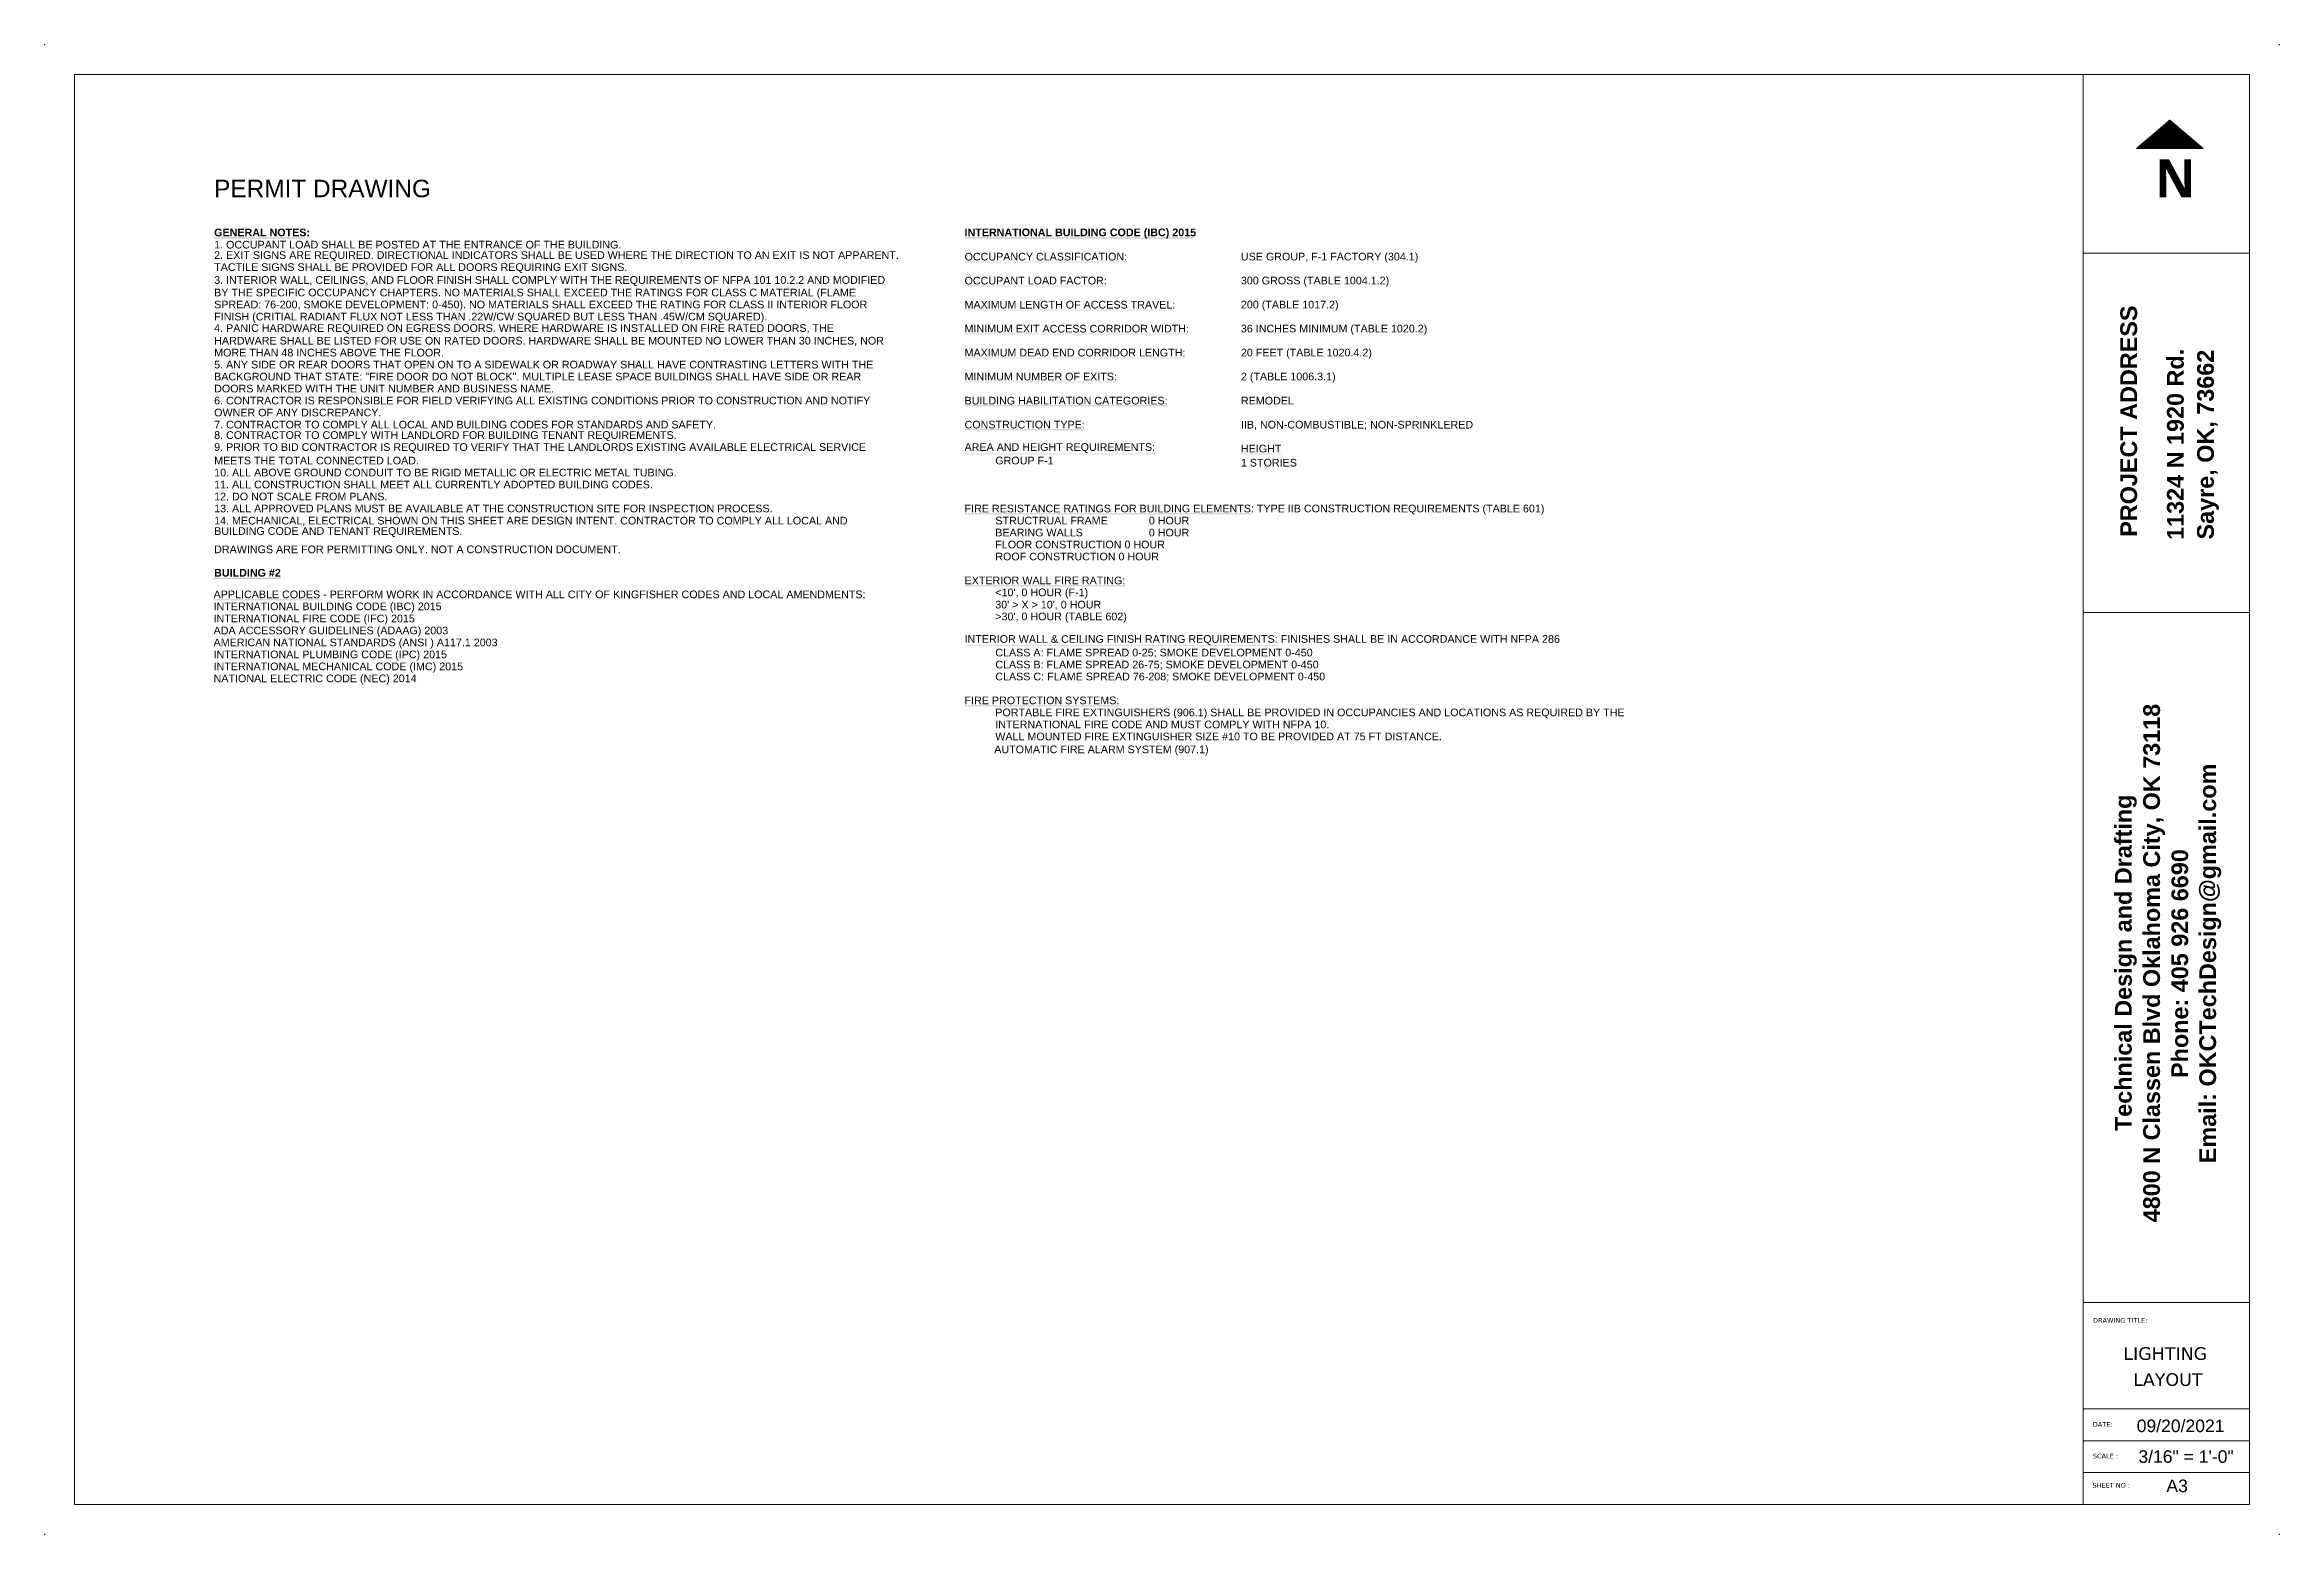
# Model space of a CAD drawing. Header units: feet. Extents: x -21894 to -15366, y -14204 to -9109.
# Drawn here: x -21328.15 to -21292.15, y -11073.44 to -11049.44 of the extents above; entities that cross this region are included whole.
import ezdxf

# ---------------------------------------------------------------- set-up
doc = ezdxf.new("R2010")
doc.units = ezdxf.units.FT
doc.header["$MEASUREMENT"] = 0
doc.linetypes.add('CENTERX2', pattern=[4, 2.5, -0.5, 0.5, -0.5])
doc.layers.get('0').update_dxf_attribs({"color": 4, "linetype": 'CENTERX2', "lineweight": 5})
doc.layers.add('anno', color=7, linetype='Continuous', lineweight=9)
doc.layers.add('caveat', color=1, linetype='Continuous', lineweight=5)
doc.styles.add('building', font='Roboto_Light.ttf')
doc.styles.add('PDF Arial', font='arial.ttf')
doc.styles.add('PDF Arial Bold', font='arialbd.ttf', dxfattribs={"height": 0.25})
doc.styles.add('PDF Verdana', font='verdana.ttf')

msp = doc.modelspace()

# ---------------------------------------------------------------- texts
at = {"layer": 'anno', "lineweight": 0, "attachment_point": 7}
for s, insert, char_height, style in [('PERMIT DRAWING', (-21325.41679, -11051.89737), 0.28125, 'PDF Arial'), ('GENERAL NOTES:', (-21325.41679, -11052.52525), 0.1235779, 'PDF Arial Bold'), ('1. OCCUPANT LOAD SHALL BE POSTED AT THE ENTRANCE OF THE BUILDING.', (-21325.41679, -11052.72152), 0.123578, 'PDF Arial'), ('INTERNATIONAL BUILDING CODE (IBC) 2015', (-21313.32774, -11052.55939), 0.1235779, 'PDF Arial Bold'), ('TACTILE SIGNS SHALL BE PROVIDED FOR ALL DOORS REQUIRING EXIT SIGNS.', (-21325.41679, -11053.11514), 0.123578, 'PDF Arial'), ('2. EXIT SIGNS ARE REQUIRED. DIRECTIONAL INDICATORS SHALL BE USED WHERE THE DIRECTION TO AN EXIT IS NOT APPARENT.', (-21325.41679, -11052.92208), 0.12357799, 'PDF Arial'), ('OCCUPANCY CLASSIFICATION:', (-21313.32773, -11052.91459), 0.123578, 'PDF Arial'), ('USE GROUP, F-1 FACTORY (304.1)', (-21308.87572, -11052.94881), 0.123578, 'PDF Arial'), ('3. INTERIOR WALL, CEILINGS, AND FLOOR FINISH SHALL COMPLY WITH THE REQUIREMENTS OF NFPA 101 10.2.2 AND MODIFIED', (-21325.41679, -11053.32304), 0.12357799, 'PDF Arial'), ('BY THE SPECIFIC OCCUPANCY CHAPTERS. NO MATERIALS SHALL EXCEED THE RATINGS FOR CLASS C MATERIAL (FLAME', (-21325.41679, -11053.52797), 0.12357799, 'PDF Arial'), ('OCCUPANT LOAD FACTOR:', (-21313.32772, -11053.30071), 0.123578, 'PDF Arial'), ('300 GROSS (TABLE 1004.1.2)', (-21308.87568, -11053.33493), 0.123578, 'PDF Arial'), ('SPREAD: 76-200, SMOKE DEVELOPMENT: 0-450). NO MATERIALS SHALL EXCEED THE RATING FOR CLASS II INTERIOR FLOOR', (-21325.41679, -11053.72104), 0.12357799, 'PDF Arial'), ('FINISH (CRITIAL RADIANT FLUX NOT LESS THAN .22W/CW SQUARED BUT LESS THAN .45W/CM SQUARED).', (-21325.41679, -11053.91574), 0.123578, 'PDF Arial'), ('MAXIMUM LENGTH OF ACCESS TRAVEL:', (-21313.32771, -11053.68847), 0.123578, 'PDF Arial'), ('4. PANIC HARDWARE REQUIRED ON EGRESS DOORS. WHERE HARDWARE IS INSTALLED ON FIRE RATED DOORS, THE', (-21325.41679, -11054.0969), 0.123578, 'PDF Arial'), ('HARDWARE SHALL BE LISTED FOR USE ON RATED DOORS. HARDWARE SHALL BE MOUNTED NO LOWER THAN 30 INCHES, NOR', (-21325.41679, -11054.28997), 0.12357799, 'PDF Arial'), ('MINIMUM EXIT ACCESS CORRIDOR WIDTH:', (-21313.3277, -11054.07459), 0.123578, 'PDF Arial'), ('36 INCHES MINIMUM (TABLE 1020.2)', (-21308.87557, -11054.10881), 0.123578, 'PDF Arial'), ('MORE THAN 48 INCHES ABOVE THE FLOOR.', (-21325.41677, -11054.46069), 0.123578, 'PDF Arial'), ('MAXIMUM DEAD END CORRIDOR LENGTH:', (-21313.32769, -11054.4607), 0.123578, 'PDF Arial'), ('20 FEET (TABLE 1020.4.2)', (-21308.87573, -11054.49493), 0.123578, 'PDF Arial'), ('5. ANY SIDE OR REAR DOORS THAT OPEN ON TO A SIDEWALK OR ROADWAY SHALL HAVE CONTRASTING LETTERS WITH THE', (-21325.41677, -11054.65375), 0.12357799, 'PDF Arial'), ('BACKGROUND THAT STATE: "FIRE DOOR DO NOT BLOCK". MULTIPLE LEASE SPACE BUILDINGS SHALL HAVE SIDE OR REAR', (-21325.41677, -11054.84681), 0.12357799, 'PDF Arial'), ('MINIMUM NUMBER OF EXITS:', (-21313.32768, -11054.84682), 0.123578, 'PDF Arial'), ('2 (TABLE 1006.3.1)', (-21308.87552, -11054.88104), 0.123578, 'PDF Arial'), ('6. CONTRACTOR IS RESPONSIBLE FOR FIELD VERIFYING ALL EXISTING CONDITIONS PRIOR TO CONSTRUCTION AND NOTIFY', (-21325.41676, -11055.23293), 0.12357799, 'PDF Arial'), ('DOORS MARKED WITH THE UNIT NUMBER AND BUSINESS NAME.', (-21325.41676, -11055.03987), 0.123578, 'PDF Arial'), ('BUILDING HABILITATION CATEGORIES:', (-21313.32767, -11055.23459), 0.123578, 'PDF Arial'), ('OWNER OF ANY DISCREPANCY.', (-21325.41676, -11055.42597), 0.123578, 'PDF Arial'), ('7. CONTRACTOR TO COMPLY ALL LOCAL AND BUILDING CODES FOR STANDARDS AND SAFETY.', (-21325.41676, -11055.62069), 0.123578, 'PDF Arial'), ('CONSTRUCTION TYPE:', (-21313.32766, -11055.6207), 0.123578, 'PDF Arial'), ('IIB, NON-COMBUSTIBLE; NON-SPRINKLERED', (-21308.87557, -11055.64304), 0.123578, 'PDF Arial'), ('8. CONTRACTOR TO COMPLY WITH LANDLORD FOR BUILDING TENANT REQUIREMENTS.', (-21325.41676, -11055.82125), 0.123578, 'PDF Arial'), ('9. PRIOR TO BID CONTRACTOR IS REQUIRED TO VERIFY THAT THE LANDLORDS EXISTING AVAILABLE ELECTRICAL SERVICE', (-21325.41676, -11056.0143), 0.12357799, 'PDF Arial'), ('AREA AND HEIGHT REQUIREMENTS:', (-21313.32779, -11056.01432), 0.123578, 'PDF Arial'), ('HEIGHT', (-21308.87564, -11056.00682), 0.123578, 'PDF Arial'), ('10. ALL ABOVE GROUND CONDUIT TO BE RIGID METALLIC OR ELECTRIC METAL TUBING.', (-21325.41676, -11056.39291), 0.123578, 'PDF Arial'), ('MEETS THE TOTAL CONNECTED LOAD.', (-21325.41676, -11056.19987), 0.123578, 'PDF Arial'), ('GROUP F-1', (-21312.8326, -11056.19988), 0.123578, 'PDF Arial'), ('11. ALL CONSTRUCTION SHALL MEET ALL CURRENTLY ADOPTED BUILDING CODES.', (-21325.41676, -11056.58598), 0.123578, 'PDF Arial'), ('12. DO NOT SCALE FROM PLANS.', (-21325.41676, -11056.77904), 0.123578, 'PDF Arial'), ('13. ALL APPROVED PLANS MUST BE AVAILABLE AT THE CONSTRUCTION SITE FOR INSPECTION PROCESS.', (-21325.41676, -11056.97217), 0.123578, 'PDF Arial'), ('FIRE RESISTANCE RATINGS FOR BUILDING ELEMENTS: TYPE IIB CONSTRUCTION REQUIREMENTS (TABLE 601)', (-21313.32763, -11057.00799), 0.123578, 'PDF Arial'), ('STRUCTRUAL FRAME', (-21312.83258, -11057.16683), 0.123578, 'PDF Arial'), ('0 HOUR', (-21310.35913, -11057.16683), 0.123578, 'PDF Arial'), ('14. MECHANICAL, ELECTRICAL SHOWN ON THIS SHEET ARE DESIGN INTENT. CONTRACTOR TO COMPLY ALL LOCAL AND', (-21325.41676, -11057.18914), 0.123578, 'PDF Arial'), ('BUILDING CODE AND TENANT REQUIREMENTS.', (-21325.41676, -11057.36735), 0.123578, 'PDF Arial'), ('BEARING WALLS', (-21312.83258, -11057.35989), 0.123578, 'PDF Arial'), ('0 HOUR', (-21310.35903, -11057.35989), 0.123578, 'PDF Arial'), ('DRAWINGS ARE FOR PERMITTING ONLY. NOT A CONSTRUCTION DOCUMENT.', (-21325.41676, -11057.63029), 0.123578, 'PDF Arial'), ('FLOOR CONSTRUCTION 0 HOUR', (-21312.83258, -11057.55294), 0.123578, 'PDF Arial'), ('ROOF CONSTRUCTION 0 HOUR', (-21312.83258, -11057.746), 0.123578, 'PDF Arial'), ('EXTERIOR WALL FIRE RATING:', (-21313.32762, -11058.13212), 0.123578, 'PDF Arial'), ('APPLICABLE CODES - PERFORM WORK IN ACCORDANCE WITH ALL CITY OF KINGFISHER CODES AND LOCAL AMENDMENTS:', (-21325.42587, -11058.35608), 0.12357799, 'PDF Arial'), ('INTERNATIONAL BUILDING CODE (IBC) 2015', (-21325.42586, -11058.58492), 0.123578, 'PDF Arial'), ("30' > X > 10', 0 HOUR", (-21312.83257, -11058.54222), 0.123578, 'PDF Arial'), ("<10', 0 HOUR (F-1)", (-21312.83257, -11058.3594), 0.123578, 'PDF Arial'), ('ADA ACCESSORY GUIDELINES (ADAAG) 2003', (-21325.426, -11058.97268), 0.123578, 'PDF Arial'), ('INTERNATIONAL FIRE CODE (IFC) 2015', (-21325.42586, -11058.77963), 0.123578, 'PDF Arial'), (">30', 0 HOUR (TABLE 602)", (-21312.83257, -11058.74717), 0.123578, 'PDF Arial'), ('AMERICAN NATIONAL STANDARDS (ANSI ) A117.1 2003', (-21325.426, -11059.16574), 0.123578, 'PDF Arial'), ('INTERNATIONAL PLUMBING CODE (IPC) 2015', (-21325.42586, -11059.35879), 0.123578, 'PDF Arial'), ('INTERIOR WALL & CEILING FINISH RATING REQUIREMENTS: FINISHES SHALL BE IN ACCORDANCE WITH NFPA 286', (-21313.32761, -11059.10656), 0.123578, 'PDF Arial'), ('CLASS A: FLAME SPREAD 0-25; SMOKE DEVELOPMENT 0-450', (-21312.83256, -11059.31446), 0.123578, 'PDF Arial'), ('INTERNATIONAL MECHANICAL CODE (IMC) 2015', (-21325.42586, -11059.55185), 0.123578, 'PDF Arial'), ('CLASS B: FLAME SPREAD 26-75; SMOKE DEVELOPMENT 0-450', (-21312.83256, -11059.50752), 0.123578, 'PDF Arial'), ('CLASS C: FLAME SPREAD 76-208; SMOKE DEVELOPMENT 0-450', (-21312.83256, -11059.70056), 0.123578, 'PDF Arial'), ('NATIONAL ELECTRIC CODE (NEC) 2014', (-21325.42586, -11059.74491), 0.123578, 'PDF Arial'), ('FIRE PROTECTION SYSTEMS:', (-21313.3276, -11060.06435), 0.123578, 'PDF Arial'), ('PORTABLE FIRE EXTINGUISHERS (906.1) SHALL BE PROVIDED IN OCCUPANCIES AND LOCATIONS AS REQUIRED BY THE', (-21312.83255, -11060.29329), 0.12357799, 'PDF Arial'), ('WALL MOUNTED FIRE EXTINGUISHER SIZE #10 TO BE PROVIDED AT 75 FT DISTANCE.', (-21312.83255, -11060.64518), 0.123578, 'PDF Arial'), ('INTERNATIONAL FIRE CODE AND MUST COMPLY WITH NFPA 10.', (-21312.83255, -11060.45213), 0.123578, 'PDF Arial'), ('AUTOMATIC FIRE ALARM SYSTEM (907.1)', (-21312.84911, -11060.8887), 0.123578, 'PDF Arial')]:
    msp.add_mtext(s, dxfattribs=dict(at, insert=insert, char_height=char_height, style=style))
at = {"layer": 'anno', "color": 1, "insert": (-21294.14722, -11051.284), "char_height": 0.6133734, "attachment_point": 1, "style": 'building'}
msp.add_mtext_dynamic_manual_height_columns('{\\fRoboto Light|b1|i0|c0|p2;N}', width=1.1529233, gutter_width=0.01278, heights=[0], dxfattribs=at)
at = {"layer": 'anno', "color": 1, "lineweight": 0, "char_height": 0.123578, "attachment_point": 7, "style": 'PDF Arial'}
for s, insert in [('200 (TABLE 1017.2)', (-21308.87561, -11053.72269)), ('REMODEL', (-21308.87543, -11055.23459))]:
    msp.add_mtext(s, dxfattribs=dict(at, insert=insert))
at = {"layer": 'anno', "char_height": 0.2696971, "attachment_point": 7, "rotation": 90, "style": 'PDF Arial Bold'}
for s, insert in [('PROJECT ADDRESS', (-21294.43453, -11057.36382)), ('4800 N Classen Blvd Oklahoma City, OK 73118', (-21293.98804, -11068.40934)), ('Email: OKCTechDesign@gmail.com', (-21293.08262, -11067.4573)), ('Technical Design and Drafting', (-21294.44204, -11066.93948)), ('Phone: 405 926 6690', (-21293.61137, -11066.08364))]:
    msp.add_mtext(s, dxfattribs=dict(at, insert=insert))
at = {"layer": 'anno', "color": 1, "char_height": 0.2696971, "attachment_point": 7, "rotation": 90, "style": 'PDF Arial Bold'}
for s, insert in [('11324 N 1920 Rd. ', (-21293.6819, -11057.41428)), ('Sayre, OK, 73662', (-21293.12016, -11057.40818))]:
    msp.add_mtext(s, dxfattribs=dict(at, insert=insert))
at = {"layer": 'anno', "attachment_point": 7, "style": 'PDF Verdana'}
for s, insert, char_height in [('DRAWING TITLE:', (-21295.14865, -11070.0293), 0.0767174), ('LAYOUT', (-21294.50091, -11071.04937), 0.20458), ('DATE:', (-21295.15234, -11071.70362), 0.076717), ('SCALE :', (-21295.1501, -11072.2147), 0.076717), ('SHEET NO :', (-21295.15684, -11072.68622), 0.076717)]:
    msp.add_mtext(s, dxfattribs=dict(at, insert=insert, char_height=char_height))
at = {"layer": 'anno', "color": 1, "attachment_point": 7}
for s, insert, char_height, style in [('LIGHTING', (-21294.65852, -11070.63017), 0.20458, 'PDF Verdana'), ('09/20/2021', (-21294.44383, -11071.79262), 0.202273, 'PDF Arial'), ('3/16" = 1\'-0"', (-21294.41677, -11072.2872), 0.2022727, 'PDF Arial'), ('A3', (-21293.96603, -11072.75876), 0.202273, 'PDF Arial')]:
    msp.add_mtext(s, dxfattribs=dict(at, insert=insert, char_height=char_height, style=style))
at = {"layer": 'caveat', "lineweight": 0, "attachment_point": 7}
for s, insert, char_height, style in [('1 STORIES', (-21308.87584, -11056.23411), 0.123578, 'PDF Arial'), ('BUILDING #2', (-21325.41676, -11058.00808), 0.1235779, 'PDF Arial Bold')]:
    msp.add_mtext(s, dxfattribs=dict(at, insert=insert, char_height=char_height, style=style))

# ---------------------------------------------------------------- hatches: boundary and pattern name
at = {"layer": 'anno'}
h = msp.add_hatch(dxfattribs=at)
h.set_pattern_fill('ANSI31', color=1, scale=0.012779)
h.set_pattern_definition([(45, (-21372.2323276, -11091.5804244), (-0.001129480403, 0.001129480403), [])])
h.paths.add_polyline_path([(-21293.37611, -11051.11047), (-21293.91071, -11050.65044), (-21294.44531, -11051.11047)])

# ---------------------------------------------------------------- linework, layer by layer
for p in [(-21328.14679, -11049.4361), (-21292.14679, -11049.4361), (-21328.14679, -11073.4361), (-21292.14679, -11073.4361)]:
    msp.add_point(p)
for p, q in [((-21292.62679, -11049.9161), (-21327.66679, -11049.9161)), ((-21327.66679, -11072.9561), (-21327.66679, -11049.9161)), ((-21295.30504, -11072.9561), (-21295.30504, -11049.9161)), ((-21292.62679, -11072.9561), (-21292.62679, -11049.9161)), ((-21292.62679, -11052.7961), (-21295.30504, -11052.7961)), ((-21292.62679, -11058.58573), (-21295.30504, -11058.58573)), ((-21292.62679, -11069.69984), (-21295.30504, -11069.69984)), ((-21292.62679, -11071.41366), (-21295.30504, -11071.41366)), ((-21292.62679, -11071.92781), (-21295.30504, -11071.92781)), ((-21292.62679, -11072.44196), (-21295.30504, -11072.44196)), ((-21292.62679, -11072.9561), (-21327.66679, -11072.9561))]:
    msp.add_line(p, q, dxfattribs=at)
at = {"layer": 'anno', "color": 1}
for p, q in [((-21294.44531, -11051.11047), (-21293.91071, -11050.65044)), ((-21293.37611, -11051.11047), (-21293.91071, -11050.65044)), ((-21294.44531, -11051.11047), (-21293.37611, -11051.11047))]:
    msp.add_line(p, q, dxfattribs=at)
at = {"layer": 'anno', "lineweight": 0, "transparency": 33554559}
for points in [[(-21325.41678, -11052.54121), (-21325.41678, -11052.55937), (-21323.93997, -11052.54121), (-21323.93997, -11052.55937)], [(-21313.32773, -11052.54123), (-21313.32773, -11052.55937), (-21309.62502, -11052.54123), (-21309.62502, -11052.55937)], [(-21313.32772, -11052.93063), (-21313.32772, -11052.94384), (-21310.70743, -11052.93063), (-21310.70743, -11052.94384)], [(-21313.32771, -11053.31674), (-21313.32771, -11053.32994), (-21311.03745, -11053.31674), (-21311.03745, -11053.32994)], [(-21313.3277, -11053.70286), (-21313.3277, -11053.71606), (-21309.93684, -11053.70286), (-21309.93684, -11053.71606)], [(-21313.32769, -11054.09064), (-21313.32769, -11054.10219), (-21309.71243, -11054.09064), (-21309.71243, -11054.10219)], [(-21313.32768, -11054.47675), (-21313.32768, -11054.48995), (-21309.78171, -11054.47675), (-21309.78171, -11054.48995)], [(-21313.32767, -11054.86285), (-21313.32767, -11054.87605), (-21310.88065, -11054.86285), (-21310.88065, -11054.87605)], [(-21313.32766, -11055.24898), (-21313.32766, -11055.26218), (-21310.05066, -11055.24898), (-21310.05066, -11055.26218)], [(-21313.32765, -11055.63509), (-21313.32765, -11055.64829), (-21311.39049, -11055.63509), (-21311.39049, -11055.64829)], [(-21313.32764, -11056.02287), (-21313.32764, -11056.03606), (-21310.25688, -11056.02287), (-21310.25688, -11056.03606)], [(-21308.87579, -11056.02287), (-21308.87579, -11056.03606), (-21308.22401, -11056.02287), (-21308.22401, -11056.03606)], [(-21313.32762, -11056.98816), (-21313.32762, -11057.00135), (-21308.70747, -11056.98816), (-21308.70747, -11057.00135)], [(-21325.41675, -11058.02412), (-21325.41675, -11058.04227), (-21324.34422, -11058.02412), (-21324.34422, -11058.04227)], [(-21325.42586, -11058.37038), (-21325.42586, -11058.38854), (-21323.67682, -11058.37038), (-21323.67682, -11058.38854)], [(-21313.32761, -11058.14817), (-21313.32761, -11058.16137), (-21310.73041, -11058.14817), (-21310.73041, -11058.16137)], [(-21313.3276, -11059.11511), (-21313.3276, -11059.12666), (-21308.27017, -11059.11511), (-21308.27017, -11059.12666)], [(-21313.32759, -11060.0804), (-21313.32759, -11060.0936), (-21310.82774, -11060.0804), (-21310.82774, -11060.0936)]]:
    msp.add_solid(points, dxfattribs=at)

msp.set_redraw_order([(e.dxf.handle, doc.entitydb.next_handle()) for e in msp.query("TEXT MTEXT ATTDEF DIMENSION ARC_DIMENSION")])  # texts and dimensions are drawn at this point

doc.saveas('drawing.dxf')
